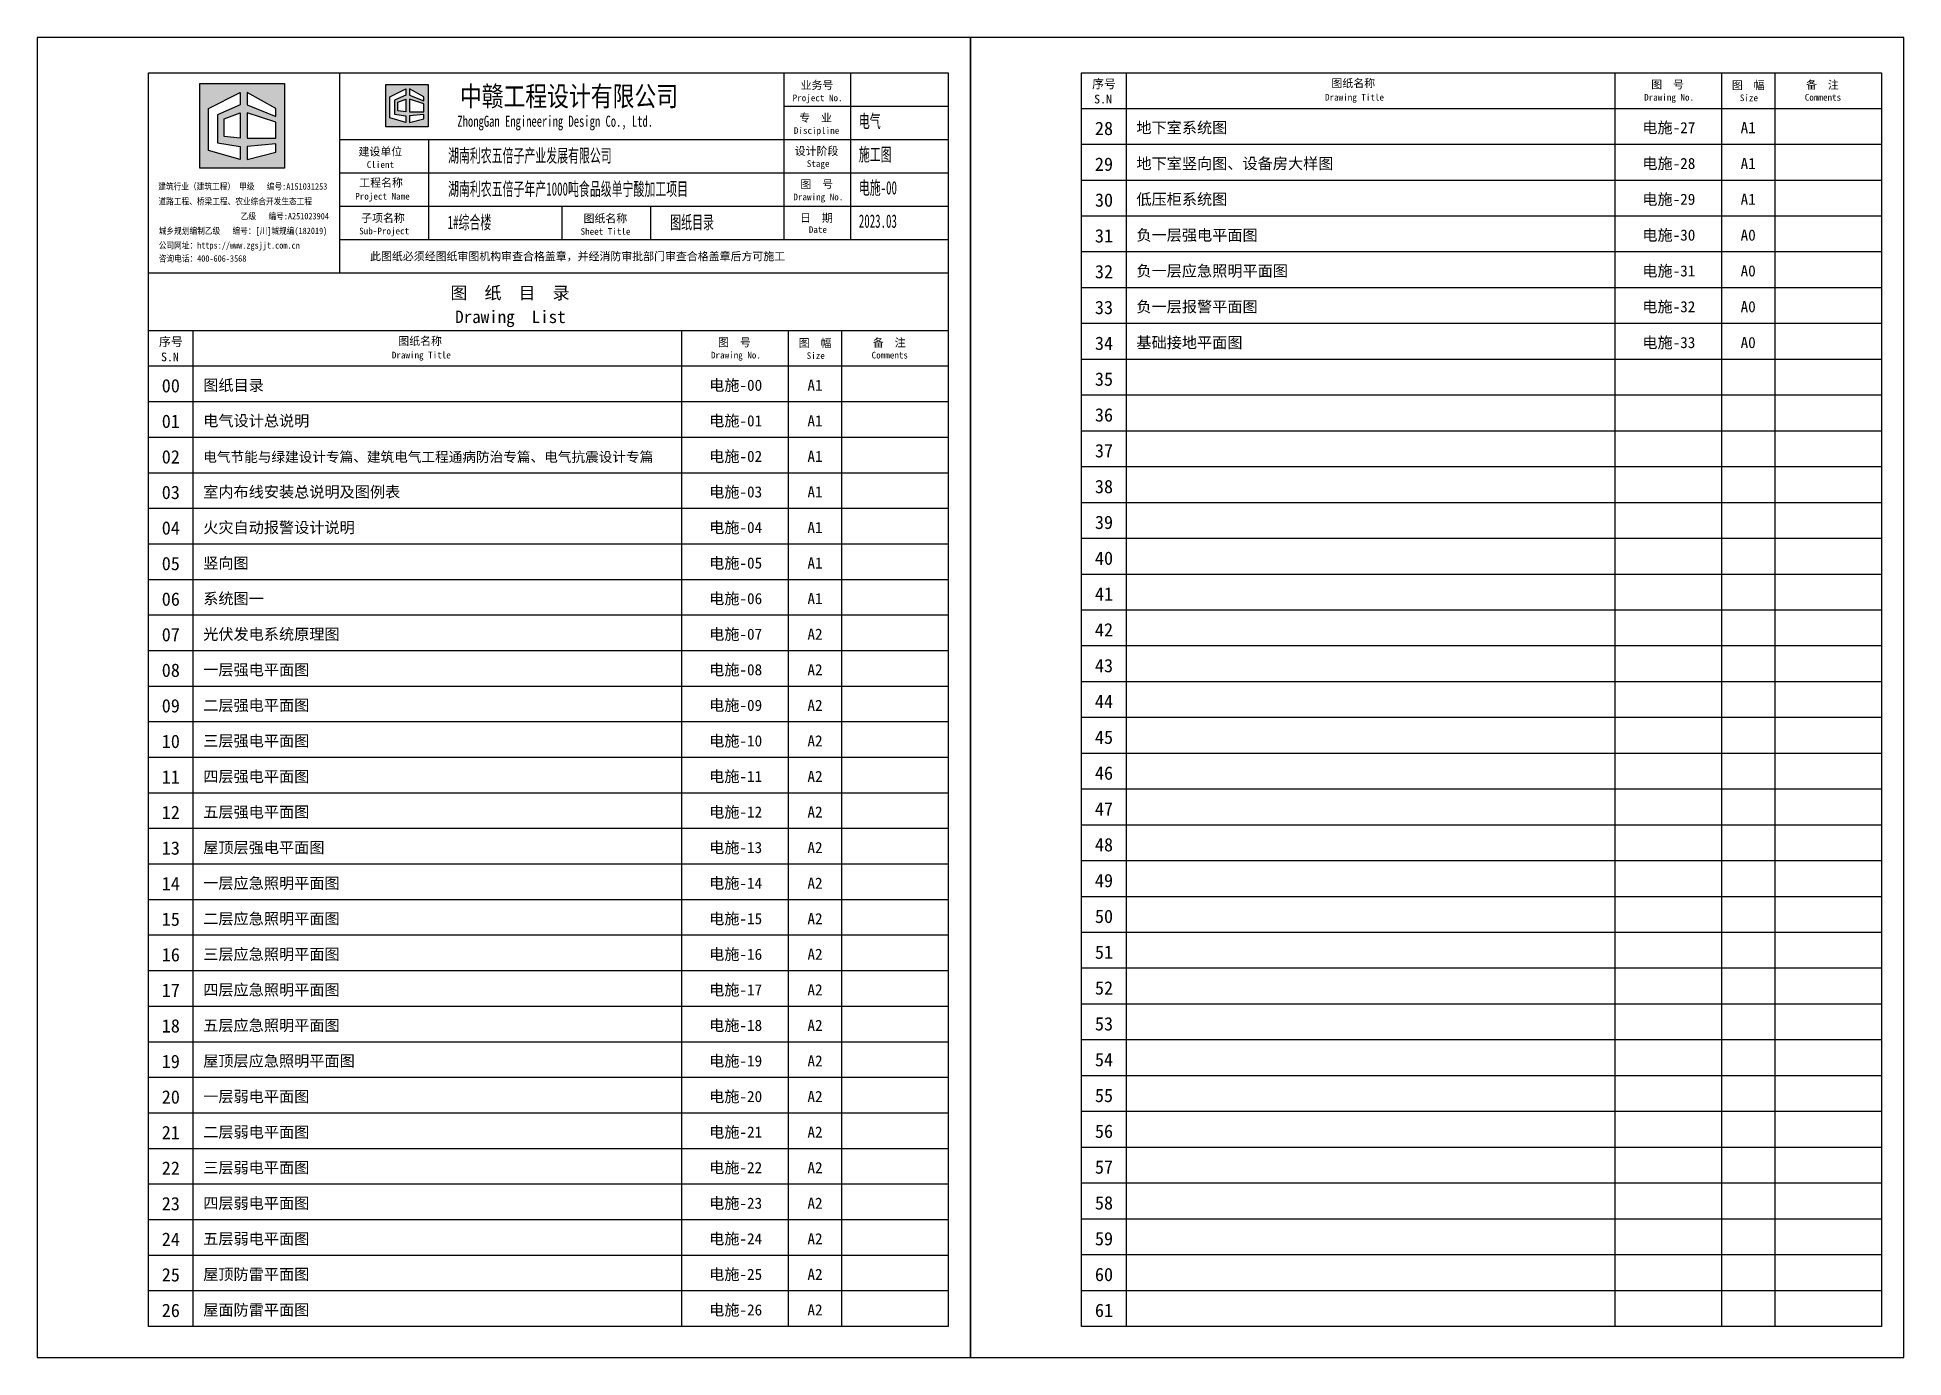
# Model space of a CAD drawing. Extents: x -6243262 to 3079315, y -2914302 to 172723.
# Drawn here: x -1924528 to -1882528, y -547540 to -517840 of the extents above; entities that cross this region are included whole.
import ezdxf
from ezdxf.enums import TextEntityAlignment as Align

# ---------------------------------------------------------------- set-up
doc = ezdxf.new("R2010")
doc.units = 0
doc.header["$LTSCALE"] = 1000
for name, color, linetype in [('P-图框', 7, 'Continuous'), ('PUB_TEXT', 7, 'Continuous'), ('PUB_TITLE', 4, 'Continuous'), ('中赣LOGO', 7, 'Continuous')]:
    doc.layers.add(name, color=color, linetype=linetype)
doc.styles.add('HT', font='simhei.ttf')
doc.styles.add('STYLE-ARIAL', font='')
doc.styles.add('图框字型st', font='')
doc.styles.add('宋体', font='', dxfattribs={"width": 0.7})
doc.styles.add('黑体', font='simhei.ttf')
doc.styles.get('STYLE-ARIAL').set_extended_font_data('NSimSun')
doc.styles.get('图框字型st').set_extended_font_data('NSimSun')
doc.styles.get('宋体').set_extended_font_data('SimSun')

msp = doc.modelspace()

# ---------------------------------------------------------------- texts
at = {"style": '图框字型st', "oblique": 0}
for s, p in [('序号', (-1900790.3, -518986.1)), ('S.N', (-1900745.3, -519327.1)), ('序号', (-1921790.3, -524786.1)), ('S.N', (-1921745.3, -525127.1))]:
    msp.add_text(s, height=196, dxfattribs=at).set_placement(p)
at = {"layer": 'P-图框'}
for s, height, style, width, p in [('中赣工程设计有限公司', 450, '黑体', 0.8, (-1915019.8, -519390.4)), ('ZhongGan Engineering Design Co., Ltd.', 250, 'STYLE-ARIAL', 0.7, (-1915075.6, -519852.3)), ('建筑行业（建筑工程） 甲级   编号:A151031253', 145.2, 'STYLE-ARIAL', 0.85, (-1921806.7, -521266.3)), ('道路工程、桥梁工程、农业综合开发生态工程  ', 145.2, 'STYLE-ARIAL', 0.85, (-1921802.3, -521601.3)), ('乙级   编号:A251023904', 145.2, 'STYLE-ARIAL', 0.85, (-1919950.4, -521936.4)), ('城乡规划编制乙级   编号：[川]城规编(182019)', 145.2, 'STYLE-ARIAL', 0.85, (-1921795.7, -522266.1)), ('公司网址：https://www.zgsjjt.com.cn', 145.2, 'STYLE-ARIAL', 0.85, (-1921795.7, -522592.1)), ('咨询电话：400-606-3568', 145.2, 'STYLE-ARIAL', 0.85, (-1921795.7, -522887.9))]:
    msp.add_text(s, height=height, dxfattribs=dict(at, style=style, width=width)).set_placement(p)
at = {"layer": 'P-图框', "color": 3, "style": '宋体', "width": 0.6}
for s, p in [('电气', (-1906041.5, -519874.1)), ('湖南利农五倍子产业发展有限公司', (-1915285.7, -520651.3)), ('施工图', (-1906041.5, -520624.1)), ('湖南利农五倍子年产1000吨食品级单宁酸加工项目', (-1915285.7, -521401.3)), ('电施-00', (-1906041.5, -521374.1)), ('1#综合楼', (-1915293.4, -522151.3)), ('图纸目录', (-1910285.7, -522151.3)), ('2023.03', (-1906041.5, -522124.1))]:
    msp.add_text(s, height=300, dxfattribs=at).set_placement(p)
at = {"layer": 'PUB_TEXT', "style": '宋体'}
for s, p in [('28', (-1900728.2, -520038.1)), ('29', (-1900728.2, -520843.7)), ('30', (-1900728.2, -521649.4)), ('31', (-1900728.2, -522455.1)), ('32', (-1900728.2, -523260.8)), ('33', (-1900728.2, -524066.5)), ('34', (-1900728.2, -524872.1)), ('35', (-1900728.2, -525677.8)), ('00', (-1921728.2, -525826.7)), ('36', (-1900728.2, -526483.5)), ('01', (-1921728.2, -526626.7)), ('37', (-1900728.2, -527289.2)), ('02', (-1921728.2, -527426.7)), ('03', (-1921728.2, -528226.7)), ('38', (-1900728.2, -528094.9)), ('04', (-1921728.2, -529026.7)), ('39', (-1900728.2, -528900.5)), ('05', (-1921728.2, -529826.7)), ('40', (-1900728.2, -529706.2)), ('06', (-1921728.2, -530626.7)), ('41', (-1900728.2, -530511.9)), ('07', (-1921728.2, -531426.7)), ('42', (-1900728.2, -531317.6)), ('08', (-1921728.2, -532226.7)), ('43', (-1900728.2, -532123.3)), ('09', (-1921728.2, -533026.7)), ('44', (-1900728.2, -532928.9)), ('10', (-1921728.2, -533826.7)), ('45', (-1900728.2, -533734.6)), ('11', (-1921728.2, -534626.7)), ('46', (-1900728.2, -534540.3)), ('47', (-1900728.2, -535346)), ('12', (-1921728.2, -535426.7)), ('48', (-1900728.2, -536151.7)), ('13', (-1921728.2, -536226.7)), ('14', (-1921728.2, -537026.7)), ('49', (-1900728.2, -536957.3)), ('15', (-1921728.2, -537826.7)), ('50', (-1900728.2, -537763)), ('16', (-1921728.2, -538626.7)), ('51', (-1900728.2, -538568.7)), ('17', (-1921728.2, -539426.7)), ('52', (-1900728.2, -539374.4)), ('18', (-1921728.2, -540226.7)), ('53', (-1900728.2, -540180.1)), ('19', (-1921728.2, -541026.7)), ('54', (-1900728.2, -540985.7)), ('20', (-1921728.2, -541826.7)), ('55', (-1900728.2, -541791.4)), ('21', (-1921728.2, -542626.7)), ('56', (-1900728.2, -542597.1)), ('22', (-1921728.2, -543426.7)), ('57', (-1900728.2, -543402.8)), ('23', (-1921728.2, -544226.7)), ('58', (-1900728.2, -544208.5)), ('24', (-1921728.2, -545026.7)), ('59', (-1900728.2, -545014.1)), ('25', (-1921728.2, -545826.7)), ('60', (-1900728.2, -545819.8)), ('26', (-1921728.2, -546626.7)), ('61', (-1900728.2, -546625.5))]:
    msp.add_text(s, height=300, dxfattribs=at).set_placement(p)
at = {"layer": 'PUB_TEXT', "color": 3, "style": '宋体'}
for s, height, p in [('地下室系统图', 250, (-1899794.7, -519996.5)), ('电施-27', 250, (-1888408.9, -519996.5)), ('A1', 250, (-1886197.5, -519996.5)), ('地下室竖向图、设备房大样图', 250, (-1899794.7, -520802.2)), ('电施-28', 250, (-1888408.9, -520802.2)), ('A1', 250, (-1886197.5, -520802.2)), ('低压柜系统图', 250, (-1899794.7, -521607.9)), ('电施-29', 250, (-1888408.9, -521607.9)), ('A1', 250, (-1886197.5, -521607.9)), ('负一层强电平面图', 250, (-1899794.7, -522413.6)), ('电施-30', 250, (-1888408.9, -522413.6)), ('A0', 250, (-1886197.5, -522413.6)), ('负一层应急照明平面图', 250, (-1899794.7, -523219.2)), ('电施-31', 250, (-1888408.9, -523219.2)), ('A0', 250, (-1886197.5, -523219.2)), ('负一层报警平面图', 250, (-1899794.7, -524024.9)), ('电施-32', 250, (-1888408.9, -524024.9)), ('A0', 250, (-1886197.5, -524024.9)), ('基础接地平面图', 250, (-1899794.7, -524830.6)), ('电施-33', 250, (-1888408.9, -524830.6)), ('A0', 250, (-1886197.5, -524830.6)), ('图纸目录', 250, (-1920794.7, -525790.8)), ('电施-00', 250, (-1909408.9, -525790.8)), ('A1', 250, (-1907197.5, -525790.8)), ('电气设计总说明', 250, (-1920794.7, -526590.8)), ('电施-01', 250, (-1909408.9, -526590.8)), ('A1', 250, (-1907197.5, -526590.8)), ('电气节能与绿建设计专篇、建筑电气工程通病防治专篇、电气抗震设计专篇', 225, (-1920794.7, -527390.8)), ('电施-02', 250, (-1909408.9, -527390.8)), ('A1', 250, (-1907197.5, -527390.8)), ('室内布线安装总说明及图例表', 250, (-1920794.7, -528190.8)), ('电施-03', 250, (-1909408.9, -528190.8)), ('A1', 250, (-1907197.5, -528190.8)), ('火灾自动报警设计说明', 250, (-1920794.7, -528990.8)), ('电施-04', 250, (-1909408.9, -528990.8)), ('A1', 250, (-1907197.5, -528990.8)), ('竖向图', 250, (-1920794.7, -529790.8)), ('电施-05', 250, (-1909408.9, -529790.8)), ('A1', 250, (-1907197.5, -529790.8)), ('系统图一', 250, (-1920794.7, -530590.8)), ('电施-06', 250, (-1909408.9, -530590.8)), ('A1', 250, (-1907197.5, -530590.8)), ('光伏发电系统原理图', 250, (-1920794.7, -531390.8)), ('电施-07', 250, (-1909408.9, -531390.8)), ('A2', 250, (-1907197.5, -531390.8)), ('一层强电平面图', 250, (-1920794.7, -532190.8)), ('电施-08', 250, (-1909408.9, -532190.8)), ('A2', 250, (-1907197.5, -532190.8)), ('二层强电平面图', 250, (-1920794.7, -532990.8)), ('电施-09', 250, (-1909408.9, -532990.8)), ('A2', 250, (-1907197.5, -532990.8)), ('三层强电平面图', 250, (-1920794.7, -533790.8)), ('电施-10', 250, (-1909408.9, -533790.8)), ('A2', 250, (-1907197.5, -533790.8)), ('四层强电平面图', 250, (-1920794.7, -534590.8)), ('电施-11', 250, (-1909408.9, -534590.8)), ('A2', 250, (-1907197.5, -534590.8)), ('五层强电平面图', 250, (-1920794.7, -535390.8)), ('电施-12', 250, (-1909408.9, -535390.8)), ('A2', 250, (-1907197.5, -535390.8)), ('屋顶层强电平面图', 250, (-1920794.7, -536190.8)), ('电施-13', 250, (-1909408.9, -536190.8)), ('A2', 250, (-1907197.5, -536190.8)), ('A2', 250, (-1907197.5, -536190.8)), ('一层应急照明平面图', 250, (-1920794.7, -536990.8)), ('电施-14', 250, (-1909408.9, -536990.8)), ('A2', 250, (-1907197.5, -536990.8)), ('二层应急照明平面图', 250, (-1920794.7, -537790.8)), ('电施-15', 250, (-1909408.9, -537790.8)), ('A2', 250, (-1907197.5, -537790.8)), ('三层应急照明平面图', 250, (-1920794.7, -538590.8)), ('电施-16', 250, (-1909408.9, -538590.8)), ('A2', 250, (-1907197.5, -538590.8)), ('四层应急照明平面图', 250, (-1920794.7, -539390.8)), ('电施-17', 250, (-1909408.9, -539390.8)), ('A2', 250, (-1907197.5, -539390.8)), ('五层应急照明平面图', 250, (-1920794.7, -540190.8)), ('电施-18', 250, (-1909408.9, -540190.8)), ('A2', 250, (-1907197.5, -540190.8)), ('屋顶层应急照明平面图', 250, (-1920794.7, -540990.8)), ('电施-19', 250, (-1909408.9, -540990.8)), ('A2', 250, (-1907197.5, -540990.8)), ('一层弱电平面图', 250, (-1920794.7, -541790.8)), ('电施-20', 250, (-1909408.9, -541790.8)), ('A2', 250, (-1907197.5, -541790.8)), ('二层弱电平面图', 250, (-1920794.7, -542590.8)), ('电施-21', 250, (-1909408.9, -542590.8)), ('A2', 250, (-1907197.5, -542590.8)), ('三层弱电平面图', 250, (-1920794.7, -543390.8)), ('电施-22', 250, (-1909408.9, -543390.8)), ('A2', 250, (-1907197.5, -543390.8)), ('四层弱电平面图', 250, (-1920794.7, -544190.8)), ('电施-23', 250, (-1909408.9, -544190.8)), ('A2', 250, (-1907197.5, -544190.8)), ('五层弱电平面图', 250, (-1920794.7, -544990.8)), ('电施-24', 250, (-1909408.9, -544990.8)), ('A2', 250, (-1907197.5, -544990.8)), ('屋顶防雷平面图', 250, (-1920794.7, -545790.8)), ('电施-25', 250, (-1909408.9, -545790.8)), ('A2', 250, (-1907197.5, -545790.8)), ('屋面防雷平面图', 250, (-1920794.7, -546590.8)), ('电施-26', 250, (-1909408.9, -546590.8)), ('A2', 250, (-1907197.5, -546590.8))]:
    msp.add_text(s, height=height, dxfattribs=at).set_placement(p)
at = {"layer": 'PUB_TITLE', "color": 0, "style": 'HT'}
for s, height, p in [('Project No.', 150.179, (-1907531, -519277.5)), ('业务号', 180.21, (-1907351.7, -519006.3)), ('Drawing Title', 150.179, (-1895550.8, -519263.1)), ('图纸名称', 180.21, (-1895405.8, -518962.6)), ('Drawing No.', 150.179, (-1888368.9, -519263.9)), ('图  号', 180.21, (-1888210.5, -518992.7)), ('图  幅', 180.21, (-1886394.5, -519007.2)), ('Size', 150.18, (-1886214.8, -519276.6)), ('Comments', 150.18, (-1884753.3, -519264.6)), ('备  注', 180.21, (-1884725.5, -519000.2)), ('专  业', 180.21, (-1907381.3, -519740.2)), ('Discipline', 150.18, (-1907502.8, -520011.4)), ('建设单位', 180.21, (-1917299.9, -520500.5)), ('设计阶段', 180, (-1907483.6, -520487.2)), ('Client', 150.18, (-1917114.1, -520778.8)), ('Stage', 150.18, (-1907212.1, -520755.9)), ('工程名称', 180.21, (-1917283.8, -521199.7)), ('图  号', 180.21, (-1907355.5, -521235.2)), ('Project Name', 150.179, (-1917374, -521490.3)), ('Drawing No.', 150.179, (-1907513.9, -521506.4)), ('日  期', 180.21, (-1907363.9, -521993)), ('Date', 150.18, (-1907168, -522241.3)), ('此图纸必须经图纸审图机构审查合格盖章，并经消防审批部门审查合格盖章后方可施工', 180.214, (-1917040.3, -522856.7)), ('图纸名称', 180.21, (-1916405.8, -524762.6)), ('Drawing Title', 150.179, (-1916550.8, -525063.1)), ('Drawing No.', 150.179, (-1909368.9, -525063.9)), ('图  号', 180.21, (-1909210.5, -524792.7)), ('图  幅', 180.21, (-1907394.5, -524807.2)), ('Size', 150.18, (-1907214.8, -525076.6)), ('Comments', 150.18, (-1905753.3, -525064.6)), ('备  注', 180.21, (-1905725.5, -524800.2))]:
    msp.add_text(s, height=height, dxfattribs=at).set_placement(p)
for s, height, p in [('子项名称', 180.21, (-1916750.7, -521904.8)), ('图纸名称', 180.21, (-1911745.7, -521914.7)), ('Sub-Project', 150.179, (-1916723, -522197.8)), ('Sheet Title', 150.179, (-1911741.5, -522207.6))]:
    msp.add_text(s, height=height, dxfattribs=at).set_placement(p, align=Align.MIDDLE_CENTER)
for s, height, p in [('图  纸  目  录', 281.13, (-1913890.5, -523583.6)), ('Drawing  List', 281.134, (-1913882, -524165.4))]:
    msp.add_text(s, height=height, dxfattribs=at).set_placement(p, align=Align.MIDDLE)

# ---------------------------------------------------------------- blocks, each defined once
blk = doc.blocks.new('中赣设计')
at = {"layer": '中赣LOGO'}
h = blk.add_hatch(color=256, dxfattribs=at)
h.dxf.hatch_style = 1
h.paths.add_polyline_path([(355563.01, 340.95), (355563.01, 319.81), (355584.16, 319.81), (355584.16, 340.95)])
h.paths.add_polyline_path([(355581.97, 334.69), (355581.97, 332.68), (355574.81, 335.58), (355574.81, 338.73)], flags=16)
h.paths.add_polyline_path([(355581.97, 331.28), (355581.97, 327.26), (355574.81, 327.26), (355574.81, 333.64)], flags=16)
h.paths.add_polyline_path([(355573.04, 335.58), (355567.39, 333.12), (355567.39, 326.13), (355573.08, 325.21), (355573.08, 321.94), (355565.12, 324.21), (355565.12, 334.7), (355573.04, 338.73)], flags=16)
h.paths.add_polyline_path([(355573.08, 333.64), (355573.08, 327.26), (355569.1, 327.7), (355569.1, 332.14)], flags=16)
h.paths.add_polyline_path([(355581.97, 325.85), (355581.97, 323.77), (355574.81, 321.94), (355574.81, 325.21)], flags=16)
blk.add_lwpolyline([(355563.01, 340.95), (355584.16, 340.95), (355584.16, 319.81), (355563.01, 319.81)], close=True, dxfattribs=at)
for points in [[(355573.04, 338.73), (355573.04, 335.58), (355567.39, 333.12), (355567.39, 326.13), (355573.08, 325.21), (355573.08, 321.94), (355565.12, 324.21), (355565.12, 334.7), (355573.04, 338.73)], [(355574.81, 338.73), (355574.81, 335.58), (355581.97, 332.68), (355581.97, 334.69), (355574.81, 338.73)], [(355573.08, 333.64), (355573.08, 327.26), (355569.1, 327.7), (355569.1, 332.14), (355573.08, 333.64)], [(355574.81, 333.64), (355574.81, 327.26), (355581.97, 327.26), (355581.97, 331.28), (355574.81, 333.64)], [(355574.81, 325.21), (355574.81, 321.94), (355581.97, 323.77), (355581.97, 325.85), (355574.81, 325.21)]]:
    blk.add_lwpolyline(points, dxfattribs=at)

# ---------------------------------------------------------------- linework, layer by layer
at = {"layer": 'P-图框'}
for p, q in [((-1917728.3, -518640.4), (-1917728.3, -523140.4)), ((-1907728.3, -518640.4), (-1907728.3, -522390.4)), ((-1906228.3, -518640.4), (-1906228.3, -522390.4)), ((-1901028.3, -546839.2), (-1901028.3, -518640.4)), ((-1901028.3, -518640.4), (-1883028.3, -518640.4)), ((-1900028.3, -518640.4), (-1900028.3, -546839.2)), ((-1889028.3, -518640.4), (-1889028.3, -546839.2)), ((-1886628.3, -518640.4), (-1886628.3, -546839.2)), ((-1885428.3, -518640.4), (-1885428.3, -546839.2)), ((-1883028.3, -518640.4), (-1883028.3, -546839.2)), ((-1907728.3, -519390.4), (-1904028.3, -519390.4)), ((-1883028.3, -519446.1), (-1901028.3, -519446.1)), ((-1917728.3, -520140.4), (-1904028.3, -520140.4)), ((-1915728.3, -520140.4), (-1915728.3, -522390.4)), ((-1883028.3, -520251.8), (-1901028.3, -520251.8)), ((-1917728.3, -520890.4), (-1904028.3, -520890.4)), ((-1883028.3, -521057.5), (-1901028.3, -521057.5)), ((-1917728.3, -521640.4), (-1904028.3, -521640.4)), ((-1912728.3, -521640.4), (-1912728.3, -522390.4)), ((-1912728.3, -521640.4), (-1912728.3, -522390.4)), ((-1910728.3, -521640.4), (-1910728.3, -522390.4)), ((-1883028.3, -521863.1), (-1901028.3, -521863.1)), ((-1917728.3, -522390.4), (-1904028.3, -522390.4)), ((-1883028.3, -522668.8), (-1901028.3, -522668.8)), ((-1922028.3, -523140.4), (-1904028.3, -523140.4)), ((-1883028.3, -523474.5), (-1901028.3, -523474.5)), ((-1904028.3, -524440.4), (-1922028.3, -524440.4)), ((-1921028.3, -524440.4), (-1921028.3, -546840.4)), ((-1910028.3, -524440.4), (-1910028.3, -546840.4)), ((-1907628.3, -524440.4), (-1907628.3, -546840.4)), ((-1906428.3, -524440.4), (-1906428.3, -546840.4)), ((-1883028.3, -524280.2), (-1901028.3, -524280.2)), ((-1904028.3, -525240.4), (-1922028.3, -525240.4)), ((-1883028.3, -525085.9), (-1901028.3, -525085.9)), ((-1904028.3, -526040.4), (-1922028.3, -526040.4)), ((-1883028.3, -525891.5), (-1901028.3, -525891.5)), ((-1904028.3, -526840.4), (-1922028.3, -526840.4)), ((-1883028.3, -526697.2), (-1901028.3, -526697.2)), ((-1883028.3, -527502.9), (-1901028.3, -527502.9)), ((-1904028.3, -527640.4), (-1922028.3, -527640.4)), ((-1883028.3, -528308.6), (-1901028.3, -528308.6)), ((-1904028.3, -528440.4), (-1922028.3, -528440.4)), ((-1883028.3, -529114.3), (-1901028.3, -529114.3)), ((-1904028.3, -529240.4), (-1922028.3, -529240.4)), ((-1883028.3, -529919.9), (-1901028.3, -529919.9)), ((-1904028.3, -530040.4), (-1922028.3, -530040.4)), ((-1904028.3, -530840.4), (-1922028.3, -530840.4)), ((-1883028.3, -530725.6), (-1901028.3, -530725.6)), ((-1904028.3, -531640.4), (-1922028.3, -531640.4)), ((-1883028.3, -531531.3), (-1901028.3, -531531.3)), ((-1904028.3, -532440.4), (-1922028.3, -532440.4)), ((-1883028.3, -532337), (-1901028.3, -532337)), ((-1904028.3, -533240.4), (-1922028.3, -533240.4)), ((-1883028.3, -533142.7), (-1901028.3, -533142.7)), ((-1904028.3, -534040.4), (-1922028.3, -534040.4)), ((-1883028.3, -533948.3), (-1901028.3, -533948.3)), ((-1904028.3, -534840.4), (-1922028.3, -534840.4)), ((-1883028.3, -534754), (-1901028.3, -534754)), ((-1904028.3, -535640.4), (-1922028.3, -535640.4)), ((-1883028.3, -535559.7), (-1901028.3, -535559.7)), ((-1904028.3, -536440.4), (-1922028.3, -536440.4)), ((-1883028.3, -536365.4), (-1901028.3, -536365.4)), ((-1883028.3, -537171.1), (-1901028.3, -537171.1)), ((-1904028.3, -537240.4), (-1922028.3, -537240.4)), ((-1883028.3, -537976.7), (-1901028.3, -537976.7)), ((-1904028.3, -538040.4), (-1922028.3, -538040.4)), ((-1904028.3, -538840.4), (-1922028.3, -538840.4)), ((-1883028.3, -538782.4), (-1901028.3, -538782.4)), ((-1904028.3, -539640.4), (-1922028.3, -539640.4)), ((-1883028.3, -539588.1), (-1901028.3, -539588.1)), ((-1904028.3, -540440.4), (-1922028.3, -540440.4)), ((-1883028.3, -540393.8), (-1901028.3, -540393.8)), ((-1904028.3, -541240.4), (-1922028.3, -541240.4)), ((-1883028.3, -541199.5), (-1901028.3, -541199.5)), ((-1904028.3, -542040.4), (-1922028.3, -542040.4)), ((-1883028.3, -542005.1), (-1901028.3, -542005.1)), ((-1904028.3, -542840.4), (-1922028.3, -542840.4)), ((-1883028.3, -542810.8), (-1901028.3, -542810.8)), ((-1904028.3, -543640.4), (-1922028.3, -543640.4)), ((-1883028.3, -543616.5), (-1901028.3, -543616.5)), ((-1904028.3, -544440.4), (-1922028.3, -544440.4)), ((-1883028.3, -544422.2), (-1901028.3, -544422.2)), ((-1904028.3, -545240.4), (-1922028.3, -545240.4)), ((-1883028.3, -545227.9), (-1901028.3, -545227.9)), ((-1904028.3, -546040.4), (-1922028.3, -546040.4)), ((-1883028.3, -546033.5), (-1901028.3, -546033.5)), ((-1883028.3, -546839.2), (-1901028.3, -546839.2))]:
    msp.add_line(p, q, dxfattribs=at)
for points in [[(-1903528.3, -547540.4), (-1903528.3, -517840.4), (-1924528.3, -517840.4), (-1924528.3, -547540.4)], [(-1882528.3, -547540.4), (-1882528.3, -517840.4), (-1903528.3, -517840.4), (-1903528.3, -547540.4)], [(-1904028.3, -518640.4), (-1904028.3, -546840.4), (-1922028.3, -546840.4), (-1922028.3, -518640.4)]]:
    msp.add_lwpolyline(points, close=True, dxfattribs=at)

# ---------------------------------------------------------------- block references
at = {"layer": '中赣LOGO'}
for p, xscale, yscale, zscale in [((-33921539, -549563.7), 90, 90, 90), ((-17917022.6, -534241.5), 45, 45, 45)]:
    msp.add_blockref('中赣设计', p, dxfattribs=dict(at, xscale=xscale, yscale=yscale, zscale=zscale))

msp.set_redraw_order([(e.dxf.handle, doc.entitydb.next_handle()) for e in msp.query("TEXT MTEXT ATTDEF DIMENSION ARC_DIMENSION")])  # texts and dimensions are drawn at this point

doc.saveas('drawing.dxf')
